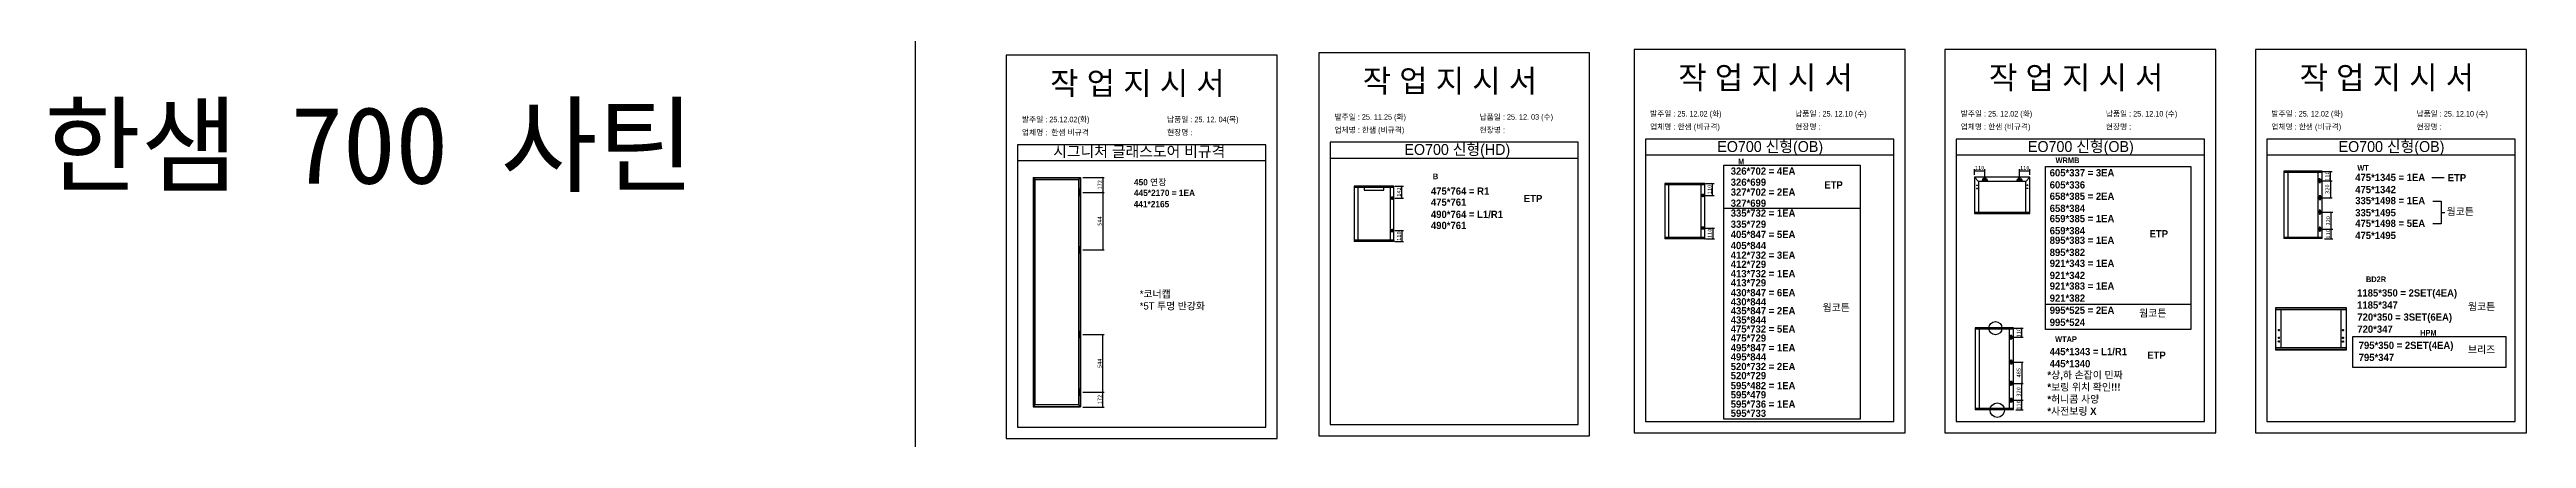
# Model space of a CAD drawing. Header units: millimetres. Extents: x -44117 to 256353, y -2095463 to 65325.
# Drawn here: x 104930 to 120293, y -520513 to -518101 of the extents above; entities that cross this region are included whole.
import ezdxf

# ---------------------------------------------------------------- set-up
doc = ezdxf.new("R2010")
doc.units = ezdxf.units.MM
doc.header["$LTSCALE"] = 10
doc.layers.add('Layer1', color=7, linetype='Continuous', lineweight=70)
doc.styles.add('MtX_Gulim', font='')
doc.styles.get('MtX_Gulim').set_extended_font_data('Gulim', bold=True)
doc.dimstyles.new('ISO-25', dxfattribs={"dimtxt": 2.5, "dimasz": 2.5, "dimexe": 1, "dimexo": 1, "dimtad": 1, "dimtxsty": 'Standard', "dimblk": 'ARCHTICK', "dimcen": 2.5, "dimadec": 0, "dimazin": 0, "dimtfac": 1, "dimtmove": 0, "dimatfit": 3, "dimfxl": 0, "dimarcsym": 0})

msp = doc.modelspace()

# ---------------------------------------------------------------- texts
at = {"linetype": 'Continuous', "style": 'MtX_Gulim'}
for s, height, p in [('M', 35.04934, (115402.91101, -518813.96669)), ('WRMB', 35.049344, (117372.14595, -518805.6845)), ('WT', 35.049344, (119244.11403, -518853.25462)), ('450 연장', 39.271262, (111656.05134, -518943.77472)), ('445*2170 = 1EA', 39.2712622, (111656.05134, -519009.63666)), ('B', 35.04934, (113510.02518, -518905.41541)), ('BD2R', 35.049344, (119297.4633, -519543.51286)), ('WTAP', 35.049344, (117369.40142, -519914.84989)), ('HPM', 35.049344, (119633.48205, -519875.05137))]:
    msp.add_text(s, height=height, dxfattribs=at).set_placement(p)
at = {"color": 242, "linetype": 'Continuous', "true_color": 0xcd2027, "style": 'MtX_Gulim'}
msp.add_text('441*2165', height=39.271262, dxfattribs=at).set_placement((111654.58942, -519079.23642))
at = {"attachment_point": 1}
for s, width, gutter_width, heights, insert, char_height in [('{\\fGulim|b0|i0|c129|p50;작 업 지 시 서}', 3307.3198183, 12.5, [-155.84554], (113074.64074, -518225.38003), 140), ('{\\fGulim|b0|i0|c129|p50;작 업 지 시 서}', 3307.3198183, 12.5, [-155.84554], (115032.09737, -518205.58991), 140), ('{\\fGulim|b0|i0|c129|p50;작 업 지 시 서}', 3307.3198183, 12.5, [-155.84554], (116958.96333, -518205.58991), 140), ('{\\fGulim|b0|i0|c129|p50;작 업 지 시 서}', 3307.3198183, 12.5, [-155.84554], (118885.82929, -518205.58991), 140), ('{\\fGulim|b0|i0|c129|p50;작 업 지 시 서}', 3307.3198183, 12.5, [-155.84554], (111136.22775, -518240.85304), 140), ('{\\f굴림|b0|i0|c129|p50;한샘} 700 {\\f굴림|b0|i0|c129|p50;사틴}', 5072.1082947, 2395.6482, [-533.35869], (104895.62473, -518453.78893), 479.1296392), ('\\pt11;{\\fGulim|b0|i0|c129|p50;발주일 : 25.12.02(화)}', 3307.3198183, 12.5, [34.50412], (110961.01839, -518517.57346), 34.3), ('{\\fGulim|b0|i0|c129|p50;납품일 : 25. 12. 04(목)}', 3307.3198183, 12.5, [57.68947], (111860.99637, -518517.57346), 34.3), ('\\pt11;{\\fGulim|b0|i0|c129|p50;발주일 : 25. 11.25 (화)}', 3307.3198183, 12.5, [34.50412], (112899.43139, -518502.10045), 34.3), ('{\\fGulim|b0|i0|c129|p50;납품일 : 25. 12. 03 (수)}', 3307.3198183, 12.5, [35.09023], (113799.40937, -518502.10045), 34.3), ('\\pt11;{\\fGulim|b0|i0|c129|p50;발주일 : 25. 12.02 (화)}', 3307.3198183, 12.5, [34.50412], (114856.88801, -518482.31033), 34.3), ('{\\fGulim|b0|i0|c129|p50;납품일 : 25. 12.10 (수)}', 3307.3198183, 12.5, [35.09023], (115756.866, -518482.31033), 34.3), ('\\pt11;{\\fGulim|b0|i0|c129|p50;발주일 : 25. 12.02 (화)}', 3307.3198183, 12.5, [34.50412], (116783.75397, -518482.31033), 34.3), ('{\\fGulim|b0|i0|c129|p50;납품일 : 25. 12.10 (수)}', 3307.3198183, 12.5, [35.09023], (117683.73196, -518482.31033), 34.3), ('\\pt11;{\\fGulim|b0|i0|c129|p50;발주일 : 25. 12.02 (화)}', 3307.3198183, 12.5, [34.50412], (118710.61994, -518482.31033), 34.3), ('{\\fGulim|b0|i0|c129|p50;납품일 : 25. 12.10 (수)}', 3307.3198183, 12.5, [35.09023], (119610.59792, -518482.31033), 34.3), ('{\\fGulim|b0|i0|c129|p50;업체명 :  한샘 비규격}', 3307.3198183, 12.5, [36.11279], (110961.01839, -518598.22964), 34.3), ('{\\fGulim|b0|i0|c129|p50;현장명 : }', 3307.3198183, 12.5, [-38.2735], (111860.99637, -518598.22964), 34.3), ('{\\fGulim|b0|i0|c129|p50;업체명 : 한샘 (비규격)}', 3307.3198183, 12.5, [36.11279], (112899.43139, -518582.75663), 34.3), ('{\\fGulim|b0|i0|c129|p50;현장명 : }', 3307.3198183, 12.5, [-38.2735], (113799.40937, -518582.75663), 34.3), ('{\\fGulim|b0|i0|c129|p50;업체명 : 한샘 (비규격)}', 3307.3198183, 12.5, [36.11279], (114856.88801, -518562.96651), 34.3), ('{\\fGulim|b0|i0|c129|p50;EO700 신형(OB)}', 1597.0710432, 6.03612, [-85.06834], (115274.16827, -518669.02535), 67.6045736), ('{\\fGulim|b0|i0|c129|p50;현장명 : }', 3307.3198183, 12.5, [-38.2735], (115756.866, -518562.96651), 34.3), ('{\\fGulim|b0|i0|c129|p50;업체명 : 한샘 (비규격)}', 3307.3198183, 12.5, [36.11279], (116783.75397, -518562.96651), 34.3), ('{\\fGulim|b0|i0|c129|p50;EO700 신형(OB)}', 1597.0710432, 6.03612, [-85.06834], (117201.03423, -518669.02535), 67.6045736), ('{\\fGulim|b0|i0|c129|p50;현장명 : }', 3307.3198183, 12.5, [-38.2735], (117683.73196, -518562.96651), 34.3), ('{\\fGulim|b0|i0|c129|p50;업체명 : 한샘 (비규격)}', 3307.3198183, 12.5, [36.11279], (118710.61994, -518562.96651), 34.3), ('{\\fGulim|b0|i0|c129|p50;EO700 신형(OB)}', 1597.0710432, 6.03612, [-85.06834], (119127.90019, -518669.02535), 67.6045736), ('{\\fGulim|b0|i0|c129|p50;현장명 : }', 3307.3198183, 12.5, [-38.2735], (119610.59792, -518562.96651), 34.3), ('{\\fGulim|b0|i0|c129|p50;시그니처 글래스도어 비규격}', 1597.0710432, 6.03612, [-75.34624], (111155.14321, -518699.64246), 67.6045736), ('{\\fGulim|b0|i0|c129|p50;EO700 신형(HD)}', 1597.0710432, 6.03612, [-85.06834], (113333.54506, -518687.17714), 67.6045736), ('{\\f굴림|b1|i0|c129|p50;475*764 = R1}', 13607.1496112, 175, [-46.30952], (113498.02275, -518956.50942), 45), ('{\\f굴림|b1|i0|c129|p50;326*702 = 4EA }', 13607.1496112, 175, [-46.36905], (115357.48719, -518832.50736), 45), ('{\\f굴림|b1|i0|c129|p50;\\C1;326*699}', 13607.1496112, 175, [-46.13095], (115357.48719, -518901.31722), 45), ('{\\f굴림|b1|i0|c129|p50;327*702 = 2EA }', 13607.1496112, 175, [-46.30952], (115357.48719, -518962.71463), 45), ('{\\f굴림|b1|i0|c129|p50;ETP}', 13607.1496112, 175, [-46.07143], (115937.81699, -518918.10531), 45), ('{\\f굴림|b1|i0|c129|p50;605*337 = 3EA\\P\\C1;605*336}', 13607.1496112, 175, [-121.19048], (117335.86028, -518842.81783), 45), ('{\\f굴림|b1|i0|c129|p50;475*1345 = 1EA\\P\\C1;475*1342}', 13607.1496112, 175, [-121.36905], (119231.00607, -518871.93946), 45), ('{\\f굴림|b1|i0|c129|p50;ETP}', 13607.1496112, 175, [-46.07143], (119804.67416, -518873.39018), 45), ('{\\f굴림|b1|i0|c129|p50;\\C1;475*761}', 13607.1496112, 175, [-46.25], (113498.02275, -519025.31928), 45), ('{\\f굴림|b1|i0|c129|p50;490*764 = L1/R1}', 13607.1496112, 175, [-54.34524], (113498.02275, -519100.71747), 45), ('{\\f굴림|b1|i0|c129|p50;ETP}', 13607.1496112, 175, [-46.07143], (114074.03295, -519002.33401), 45), ('{\\f굴림|b1|i0|c129|p50;\\C1;327*699}', 13607.1496112, 175, [-46.19048], (115357.48719, -519031.52449), 45), ('{\\f굴림|b1|i0|c129|p50;335*732 = 1EA }', 13607.1496112, 175, [-46.36905], (115357.48719, -519092.9219), 45), ('{\\f굴림|b1|i0|c129|p50;658*385 = 2EA\\P\\C1;658*384}', 13607.1496112, 175, [-121.25], (117335.86028, -518988.42596), 45), ('{\\f굴림|b1|i0|c129|p50;659*385 = 1EA\\P\\C1;659*384}', 13607.1496112, 175, [-121.30952], (117335.86028, -519127.0337), 45), ('{\\f굴림|b1|i0|c129|p50;335*1498 = 1EA\\P\\C1;335*1495}', 13607.1496112, 175, [-121.36905], (119231.00607, -519015.30746), 45), ('{\\f굴림|b1|i0|c129|p50;웜코튼}', 13607.1496112, 175, [-48.57143], (119798.08086, -519082.97783), 45), ('{\\f굴림|b1|i0|c129|p50;\\C1;490*761}', 13607.1496112, 175, [-46.25], (113498.02275, -519169.52733), 45), ('{\\f굴림|b1|i0|c129|p50;405*847 = 5EA }', 13607.1496112, 175, [-46.36905], (115357.48719, -519225.05427), 45), ('{\\f굴림|b1|i0|c129|p50;\\C1;335*729}', 13607.1496112, 175, [-46.19048], (115357.48719, -519161.73176), 45), ('{\\f굴림|b1|i0|c129|p50;895*383 = 1EA\\P\\C1;895*382}', 13607.1496112, 175, [-121.25], (117335.86028, -519261.4412), 45), ('{\\f굴림|b1|i0|c129|p50;ETP}', 13607.1496112, 175, [-46.07143], (117955.22692, -519221.05759), 45), ('{\\f굴림|b1|i0|c129|p50;475*1498 = 5EA\\P\\C1;475*1495}', 13607.1496112, 175, [-121.36905], (119231.00607, -519156.43534), 45), ('{\\f굴림|b1|i0|c129|p50;\\C1;405*844}', 13607.1496112, 175, [-46.19048], (115357.48719, -519293.86413), 45), ('{\\f굴림|b1|i0|c129|p50;412*732 = 3EA }', 13607.1496112, 175, [-46.36905], (115357.48719, -519353.68645), 45), ('{\\f굴림|b1|i0|c129|p50;\\C1;412*729}', 13607.1496112, 175, [-46.25], (115357.48719, -519410.24563), 45), ('{\\f굴림|b1|i0|c129|p50;921*343 = 1EA\\P\\C1;921*342}', 13607.1496112, 175, [-121.36905], (117335.86028, -519404.24917), 45), ('{\\fGulim|b0|i0|c129|p50;*코너캡\\P*5T 투명 반강화}', 1055.7982644, 3.99038, [-126.38025], (111692.04297, -519594.18164), 44.6923083), ('{\\f굴림|b1|i0|c129|p50;413*732 = 1EA }', 13607.1496112, 175, [-46.36905], (115357.48719, -519468.31785), 45), ('{\\f굴림|b1|i0|c129|p50;\\C1;413*729}', 13607.1496112, 175, [-46.25], (115357.48719, -519524.87703), 45), ('{\\f굴림|b1|i0|c129|p50;430*847 = 6EA }', 13607.1496112, 175, [-46.36905], (115357.48719, -519586.44945), 45), ('{\\f굴림|b1|i0|c129|p50;921*383 = 1EA\\P\\C1;921*382}', 13607.1496112, 175, [-121.36905], (117335.86028, -519545.13204), 45), ('{\\f굴림|b1|i0|c129|p50;1185*350 = 2SET(4EA)\\P\\C1;1185*347}', 13607.1496112, 175, [-126.36905], (119242.65472, -519587.88342), 45), ('{\\f굴림|b1|i0|c129|p50;\\C1;430*844}', 13607.1496112, 175, [-46.19048], (115357.48719, -519643.00862), 45), ('{\\f굴림|b1|i0|c129|p50;435*847 = 2EA }', 13607.1496112, 175, [-46.36905], (115357.48719, -519698.4557), 45), ('{\\f굴림|b1|i0|c129|p50;웜코튼}', 13607.1496112, 175, [-48.57143], (115927.06439, -519677.95573), 45), ('{\\f굴림|b1|i0|c129|p50;995*525 = 2EA\\P\\C1;995*524}', 13607.1496112, 175, [-121.25], (117335.86028, -519695.22042), 45), ('{\\f굴림|b1|i0|c129|p50;웜코튼}', 13607.1496112, 175, [-48.57143], (117890.65918, -519713.0354), 45), ('{\\f굴림|b1|i0|c129|p50;720*350 = 3SET(6EA)\\P\\C1;720*347}', 13607.1496112, 175, [-126.36905], (119244.0548, -519737.69179), 45), ('{\\f굴림|b1|i0|c129|p50;웜코튼}', 13607.1496112, 175, [-48.57143], (119930.24824, -519672.13072), 45), ('{\\f굴림|b1|i0|c129|p50;\\C1;435*844}', 13607.1496112, 175, [-46.19048], (115357.48719, -519755.01487), 45), ('{\\f굴림|b1|i0|c129|p50;475*732 = 5EA }', 13607.1496112, 175, [-46.36905], (115357.48719, -519811.337), 45), ('{\\f굴림|b1|i0|c129|p50;\\C1;475*729}', 13607.1496112, 175, [-46.25], (115357.48719, -519867.89618), 45), ('{\\f굴림|b1|i0|c129|p50;495*847 = 1EA }', 13607.1496112, 175, [-46.36905], (115357.48719, -519927.7185), 45), ('{\\f굴림|b1|i0|c129|p50;\\C1;495*844}', 13607.1496112, 175, [-46.19048], (115357.48719, -519984.27767), 45), ('{\\f굴림|b1|i0|c129|p50;520*732 = 2EA }', 13607.1496112, 175, [-46.30952], (115357.48719, -520044.09999), 45), ('{\\f굴림|b1|i0|c129|p50;445*1343 = L1/R1\\P\\C1;445*1340}', 13607.1496112, 175, [-125.41667], (117335.86028, -519951.43472), 45), ('{\\f굴림|b1|i0|c129|p50;ETP}', 13607.1496112, 175, [-46.07143], (117940.89012, -519973.7396), 45), ('{\\f굴림|b1|i0|c129|p50;795*350 = 2SET(4EA)\\P\\C1;795*347}', 13607.1496112, 175, [-126.36905], (119252.45527, -519912.70156), 45), ('{\\f굴림|b1|i0|c129|p50;브리즈}', 13607.1496112, 175, [-50], (119930.24824, -519938.7056), 45), ('{\\f굴림|b1|i0|c129|p50;\\C1;520*729}', 13607.1496112, 175, [-46.19048], (115357.48719, -520100.65917), 45), ('{\\f굴림|b1|i0|c129|p50;595*482 = 1EA }', 13607.1496112, 175, [-46.36905], (115357.48719, -520162.82662), 45), ('{\\f굴림|b1|i0|c129|p50;*상,하 손잡이 민짜 \\P*보링 위치 확인!!! \\P*허니콤 사양\\P*사전보링 X}', 13607.1496112, 175, [-281.19048], (117321.63194, -520096.46342), 45), ('{\\f굴림|b1|i0|c129|p50;\\C1;595*479}', 13607.1496112, 175, [-46.25], (115357.48719, -520219.3858), 45), ('{\\f굴림|b1|i0|c129|p50;595*736 = 1EA }', 13607.1496112, 175, [-46.36905], (115357.48719, -520277.40169), 45), ('{\\f굴림|b1|i0|c129|p50;\\C1;595*733}', 13607.1496112, 175, [-46.19048], (115357.48719, -520333.96087), 45)]:
    msp.add_mtext_dynamic_manual_height_columns(s, width=width, gutter_width=gutter_width, heights=heights, dxfattribs=dict(at, insert=insert, char_height=char_height))

# ---------------------------------------------------------------- blocks, each defined once
blk = doc.blocks.new('_ArchTick')
at = {"color": 0, "linetype": 'ByBlock', "const_width": 0.15}
blk.add_lwpolyline([(-0.5, -0.5), (0.5, 0.5)], dxfattribs=at)
blk = doc.blocks.new('*D4121')
at = {"color": 0, "lineweight": -2}
for p, q in [((111339, -518987), (111472, -518987)), ((111462, -518987), (111462, -519344)), ((111339, -519344), (111472, -519344))]:
    blk.add_line(p, q, dxfattribs=at)
at = {"layer": 'Defpoints', "color": 0}
for p in [(111324, -518987), (111324, -519344), (111462, -519344)]:
    blk.add_point(p, dxfattribs=at)
at = {"color": 0, "lineweight": -2, "xscale": 10, "yscale": 10, "zscale": 10}
for p, rotation in [((111462, -518987), 90), ((111462, -519344), 270)]:
    blk.add_blockref('_ArchTick', p, dxfattribs=dict(at, rotation=rotation))
at = {"color": 0, "insert": (111443, -519165), "char_height": 25, "attachment_point": 5, "rotation": 90}
blk.add_mtext('544', dxfattribs=at)
blk = doc.blocks.new('*D4122')
at = {"color": 0, "lineweight": -2}
for p, q in [((111339, -518894), (111472, -518894)), ((111462, -518894), (111462, -518987)), ((111339, -518987), (111472, -518987))]:
    blk.add_line(p, q, dxfattribs=at)
at = {"layer": 'Defpoints', "color": 0}
for p in [(111324, -518894), (111324, -518987), (111462, -518987)]:
    blk.add_point(p, dxfattribs=at)
at = {"color": 0, "lineweight": -2, "xscale": 10, "yscale": 10, "zscale": 10}
for p, rotation in [((111462, -518894), 90), ((111462, -518987), 270)]:
    blk.add_blockref('_ArchTick', p, dxfattribs=dict(at, rotation=rotation))
at = {"color": 0, "insert": (111443, -518940), "char_height": 25, "attachment_point": 5, "rotation": 90}
blk.add_mtext('172', dxfattribs=at)
blk = doc.blocks.new('*D4123')
at = {"color": 0, "lineweight": -2}
for p, q in [((111339, -519868), (111472, -519868)), ((111462, -520225), (111462, -519868)), ((111339, -520225), (111472, -520225))]:
    blk.add_line(p, q, dxfattribs=at)
at = {"layer": 'Defpoints', "color": 0}
for p in [(111324, -519868), (111462, -519868), (111324, -520225)]:
    blk.add_point(p, dxfattribs=at)
at = {"color": 0, "lineweight": -2, "xscale": 10, "yscale": 10, "zscale": 10}
for p, rotation in [((111462, -519868), 90), ((111462, -520225), 270)]:
    blk.add_blockref('_ArchTick', p, dxfattribs=dict(at, rotation=rotation))
at = {"color": 0, "insert": (111443, -520047), "char_height": 25, "attachment_point": 5, "rotation": 90}
blk.add_mtext('544', dxfattribs=at)
blk = doc.blocks.new('*D4124')
at = {"color": 0, "lineweight": -2}
for p, q in [((111339, -520225), (111472, -520225)), ((111339, -520318), (111472, -520318)), ((111462, -520318), (111462, -520225))]:
    blk.add_line(p, q, dxfattribs=at)
at = {"layer": 'Defpoints', "color": 0}
for p in [(111324, -520225), (111324, -520318), (111462, -520225)]:
    blk.add_point(p, dxfattribs=at)
at = {"color": 0, "lineweight": -2, "xscale": 10, "yscale": 10, "zscale": 10}
for p, rotation in [((111462, -520225), 90), ((111462, -520318), 270)]:
    blk.add_blockref('_ArchTick', p, dxfattribs=dict(at, rotation=rotation))
at = {"color": 0, "insert": (111443, -520271), "char_height": 25, "attachment_point": 5, "rotation": 90}
blk.add_mtext('172', dxfattribs=at)
blk = doc.blocks.new('*D4125')
at = {"color": 0, "lineweight": -2}
for p, q in [((113273, -518949), (113327, -518949)), ((113317, -519022), (113317, -518949)), ((113273, -519022), (113327, -519022))]:
    blk.add_line(p, q, dxfattribs=at)
at = {"layer": 'Defpoints', "color": 0}
for p in [(113258, -518949), (113317, -518949), (113258, -519022)]:
    blk.add_point(p, dxfattribs=at)
at = {"color": 0, "lineweight": -2, "xscale": 10, "yscale": 10, "zscale": 10}
for p, rotation in [((113317, -518949), 90), ((113317, -519022), 270)]:
    blk.add_blockref('_ArchTick', p, dxfattribs=dict(at, rotation=rotation))
at = {"color": 0, "insert": (113299, -518985), "char_height": 25, "attachment_point": 5, "rotation": 90}
blk.add_mtext('142', dxfattribs=at)
blk = doc.blocks.new('*D4126')
at = {"color": 0, "lineweight": -2}
for p, q in [((113273, -519224), (113328, -519224)), ((113318, -519224), (113318, -519291)), ((113273, -519291), (113328, -519291))]:
    blk.add_line(p, q, dxfattribs=at)
at = {"layer": 'Defpoints', "color": 0}
for p in [(113258, -519224), (113258, -519291), (113318, -519291)]:
    blk.add_point(p, dxfattribs=at)
at = {"color": 0, "lineweight": -2, "xscale": 10, "yscale": 10, "zscale": 10}
for p, rotation in [((113318, -519224), 90), ((113318, -519291), 270)]:
    blk.add_blockref('_ArchTick', p, dxfattribs=dict(at, rotation=rotation))
at = {"color": 0, "insert": (113299, -519258), "char_height": 25, "attachment_point": 5, "rotation": 90}
blk.add_mtext('110', dxfattribs=at)
blk = doc.blocks.new('*D4127')
at = {"color": 0, "lineweight": -2}
for p, q in [((115200, -518932), (115255, -518932)), ((115245, -519006), (115245, -518932)), ((115200, -519006), (115255, -519006))]:
    blk.add_line(p, q, dxfattribs=at)
at = {"layer": 'Defpoints', "color": 0}
for p in [(115185, -518932), (115245, -518932), (115185, -519006)]:
    blk.add_point(p, dxfattribs=at)
at = {"color": 0, "lineweight": -2, "xscale": 10, "yscale": 10, "zscale": 10}
for p, rotation in [((115245, -518932), 90), ((115245, -519006), 270)]:
    blk.add_blockref('_ArchTick', p, dxfattribs=dict(at, rotation=rotation))
at = {"color": 0, "insert": (115226, -518969), "char_height": 25, "attachment_point": 5, "rotation": 90}
blk.add_mtext('110', dxfattribs=at)
blk = doc.blocks.new('*D4128')
at = {"color": 0, "lineweight": -2}
for p, q in [((115200, -519208), (115256, -519208)), ((115200, -519275), (115256, -519275)), ((115246, -519208), (115246, -519275))]:
    blk.add_line(p, q, dxfattribs=at)
at = {"layer": 'Defpoints', "color": 0}
for p in [(115185, -519208), (115185, -519275), (115246, -519275)]:
    blk.add_point(p, dxfattribs=at)
at = {"color": 0, "lineweight": -2, "xscale": 10, "yscale": 10, "zscale": 10}
for p, rotation in [((115246, -519208), 90), ((115246, -519275), 270)]:
    blk.add_blockref('_ArchTick', p, dxfattribs=dict(at, rotation=rotation))
at = {"color": 0, "insert": (115227, -519241), "char_height": 25, "attachment_point": 5, "rotation": 90}
blk.add_mtext('110', dxfattribs=at)
blk = doc.blocks.new('*D4129')
at = {"color": 0, "lineweight": -2}
for p, q in [((116869, -518879), (116869, -518844)), ((116869, -518854), (116933, -518854)), ((116933, -518891), (116933, -518844))]:
    blk.add_line(p, q, dxfattribs=at)
at = {"layer": 'Defpoints', "color": 0}
for p in [(116869, -518894), (116933, -518854), (116933, -518906)]:
    blk.add_point(p, dxfattribs=at)
at = {"color": 0, "lineweight": -2, "xscale": 10, "yscale": 10, "zscale": 10, "rotation": 180}
blk.add_blockref('_ArchTick', (116869, -518854), dxfattribs=at)
at = {"color": 0, "lineweight": -2, "xscale": 10, "yscale": 10, "zscale": 10}
blk.add_blockref('_ArchTick', (116933, -518854), dxfattribs=at)
at = {"color": 0, "insert": (116901, -518835), "char_height": 25, "attachment_point": 5}
blk.add_mtext('110', dxfattribs=at)
blk = doc.blocks.new('*D4130')
at = {"color": 0, "lineweight": -2}
for p, q in [((117149, -518891), (117149, -518844)), ((117149, -518854), (117213, -518854)), ((117213, -518879), (117213, -518844))]:
    blk.add_line(p, q, dxfattribs=at)
at = {"layer": 'Defpoints', "color": 0}
for p in [(117149, -518906), (117213, -518854), (117213, -518894)]:
    blk.add_point(p, dxfattribs=at)
at = {"color": 0, "lineweight": -2, "xscale": 10, "yscale": 10, "zscale": 10, "rotation": 180}
blk.add_blockref('_ArchTick', (117149, -518854), dxfattribs=at)
at = {"color": 0, "lineweight": -2, "xscale": 10, "yscale": 10, "zscale": 10}
blk.add_blockref('_ArchTick', (117213, -518854), dxfattribs=at)
at = {"color": 0, "insert": (117181, -518835), "char_height": 25, "attachment_point": 5}
blk.add_mtext('110', dxfattribs=at)
blk = doc.blocks.new('*D4131')
at = {"color": 0, "lineweight": -2}
for p, q in [((117114, -519828), (117172, -519828)), ((117114, -519885), (117172, -519885)), ((117162, -519885), (117162, -519828))]:
    blk.add_line(p, q, dxfattribs=at)
at = {"layer": 'Defpoints', "color": 0}
for p in [(117099, -519828), (117099, -519885), (117162, -519828)]:
    blk.add_point(p, dxfattribs=at)
at = {"color": 0, "lineweight": -2, "xscale": 10, "yscale": 10, "zscale": 10}
for p, rotation in [((117162, -519828), 90), ((117162, -519885), 270)]:
    blk.add_blockref('_ArchTick', p, dxfattribs=dict(at, rotation=rotation))
at = {"color": 0, "insert": (117143, -519857), "char_height": 25, "attachment_point": 5, "rotation": 90}
blk.add_mtext('110', dxfattribs=at)
blk = doc.blocks.new('*D4132')
at = {"color": 0, "lineweight": -2}
for p, q in [((117114, -520276), (117172, -520276)), ((117126, -520335), (117172, -520335)), ((117162, -520335), (117162, -520276))]:
    blk.add_line(p, q, dxfattribs=at)
at = {"layer": 'Defpoints', "color": 0}
for p in [(117099, -520276), (117111, -520335), (117162, -520276)]:
    blk.add_point(p, dxfattribs=at)
at = {"color": 0, "lineweight": -2, "xscale": 10, "yscale": 10, "zscale": 10}
for p, rotation in [((117162, -520276), 90), ((117162, -520335), 270)]:
    blk.add_blockref('_ArchTick', p, dxfattribs=dict(at, rotation=rotation))
at = {"color": 0, "insert": (117143, -520305), "char_height": 25, "attachment_point": 5, "rotation": 90}
blk.add_mtext('110', dxfattribs=at)
blk = doc.blocks.new('*D4133')
at = {"color": 0, "lineweight": -2}
for p, q in [((117114, -520171), (117172, -520171)), ((117162, -520276), (117162, -520171)), ((117114, -520276), (117172, -520276))]:
    blk.add_line(p, q, dxfattribs=at)
at = {"layer": 'Defpoints', "color": 0}
for p in [(117099, -520171), (117162, -520171), (117099, -520276)]:
    blk.add_point(p, dxfattribs=at)
at = {"color": 0, "lineweight": -2, "xscale": 10, "yscale": 10, "zscale": 10}
for p, rotation in [((117162, -520171), 90), ((117162, -520276), 270)]:
    blk.add_blockref('_ArchTick', p, dxfattribs=dict(at, rotation=rotation))
at = {"color": 0, "insert": (117143, -520224), "char_height": 25, "attachment_point": 5, "rotation": 90}
blk.add_mtext('320', dxfattribs=at)
blk = doc.blocks.new('*D4134')
at = {"color": 0, "lineweight": -2}
for p, q in [((117114, -520040), (117172, -520040)), ((117162, -520040), (117162, -520171)), ((117114, -520171), (117172, -520171))]:
    blk.add_line(p, q, dxfattribs=at)
at = {"layer": 'Defpoints', "color": 0}
for p in [(117099, -520040), (117099, -520171), (117162, -520171)]:
    blk.add_point(p, dxfattribs=at)
at = {"color": 0, "lineweight": -2, "xscale": 10, "yscale": 10, "zscale": 10}
for p, rotation in [((117162, -520040), 90), ((117162, -520171), 270)]:
    blk.add_blockref('_ArchTick', p, dxfattribs=dict(at, rotation=rotation))
at = {"color": 0, "insert": (117143, -520105), "char_height": 25, "attachment_point": 5, "rotation": 90}
blk.add_mtext('485', dxfattribs=at)
blk = doc.blocks.new('*D4135')
at = {"color": 0, "lineweight": -2}
for p, q in [((119029, -518857), (119087, -518857)), ((119029, -518915), (119087, -518915)), ((119077, -518915), (119077, -518857))]:
    blk.add_line(p, q, dxfattribs=at)
at = {"layer": 'Defpoints', "color": 0}
for p in [(119014, -518857), (119014, -518915), (119077, -518857)]:
    blk.add_point(p, dxfattribs=at)
at = {"color": 0, "lineweight": -2, "xscale": 10, "yscale": 10, "zscale": 10}
for p, rotation in [((119077, -518857), 90), ((119077, -518915), 270)]:
    blk.add_blockref('_ArchTick', p, dxfattribs=dict(at, rotation=rotation))
at = {"color": 0, "insert": (119058, -518886), "char_height": 25, "attachment_point": 5, "rotation": 90}
blk.add_mtext('110', dxfattribs=at)
blk = doc.blocks.new('*D4136')
at = {"color": 0, "lineweight": -2}
for p, q in [((119029, -519215), (119091, -519215)), ((119041, -519274), (119091, -519274)), ((119081, -519274), (119081, -519215))]:
    blk.add_line(p, q, dxfattribs=at)
at = {"layer": 'Defpoints', "color": 0}
for p in [(119014, -519215), (119026, -519274), (119081, -519215)]:
    blk.add_point(p, dxfattribs=at)
at = {"color": 0, "lineweight": -2, "xscale": 10, "yscale": 10, "zscale": 10}
for p, rotation in [((119081, -519215), 90), ((119081, -519274), 270)]:
    blk.add_blockref('_ArchTick', p, dxfattribs=dict(at, rotation=rotation))
at = {"color": 0, "insert": (119063, -519244), "char_height": 25, "attachment_point": 5, "rotation": 90}
blk.add_mtext('110', dxfattribs=at)
blk = doc.blocks.new('*D4137')
at = {"color": 0, "lineweight": -2}
for p, q in [((119029, -519110), (119091, -519110)), ((119081, -519215), (119081, -519110)), ((119029, -519215), (119091, -519215))]:
    blk.add_line(p, q, dxfattribs=at)
at = {"layer": 'Defpoints', "color": 0}
for p in [(119014, -519110), (119081, -519110), (119014, -519215)]:
    blk.add_point(p, dxfattribs=at)
at = {"color": 0, "lineweight": -2, "xscale": 10, "yscale": 10, "zscale": 10}
for p, rotation in [((119081, -519110), 90), ((119081, -519215), 270)]:
    blk.add_blockref('_ArchTick', p, dxfattribs=dict(at, rotation=rotation))
at = {"color": 0, "insert": (119063, -519163), "char_height": 25, "attachment_point": 5, "rotation": 90}
blk.add_mtext('320', dxfattribs=at)
blk = doc.blocks.new('*D4138')
at = {"color": 0, "lineweight": -2}
for p, q in [((119029, -518915), (119087, -518915)), ((119077, -518915), (119077, -519020)), ((119029, -519020), (119087, -519020))]:
    blk.add_line(p, q, dxfattribs=at)
at = {"layer": 'Defpoints', "color": 0}
for p in [(119014, -518915), (119014, -519020), (119077, -519020)]:
    blk.add_point(p, dxfattribs=at)
at = {"color": 0, "lineweight": -2, "xscale": 10, "yscale": 10, "zscale": 10}
for p, rotation in [((119077, -518915), 90), ((119077, -519020), 270)]:
    blk.add_blockref('_ArchTick', p, dxfattribs=dict(at, rotation=rotation))
at = {"color": 0, "insert": (119058, -518967), "char_height": 25, "attachment_point": 5, "rotation": 90}
blk.add_mtext('320', dxfattribs=at)

# ---------------------------------------------------------------- dimensions: what is measured, and where the dimension line sits
for base, p1, p2, picture, middle in [((116933.23654, -518854.0807), (116868.71649, -518893.6611), (116933.23654, -518906.38753), '*D4129', (116900.97652, -518835.3307)), ((117213.30636, -518854.0807), (117148.78632, -518906.38753), (117213.30636, -518893.6611), '*D4130', (117181.04634, -518835.3307))]:
    dim = msp.add_linear_dim(base=base, p1=p1, p2=p2, text='110', dimstyle='ISO-25', override={"dimscale": 10, "dimasz": 1, "dimexo": 1.5, "dimtxsty": 'Standard'})
    dim.commit()
    dim.dimension.update_dxf_attribs({"geometry": picture, "text_midpoint": middle})
for base, p1, p2, text, override, picture, middle in [((111461.65617, -518986.67802), (111323.51749, -518894.18356), (111323.51749, -518986.67802), '172', {"dimscale": 10, "dimasz": 1, "dimexo": 1.5}, '*D4122', (111442.90617, -518940.43079)), ((113317.26529, -518948.59273), (113257.65151, -519022.20921), (113257.65151, -518948.59273), '142', {"dimscale": 10, "dimasz": 1, "dimexo": 1.5, "dimtxsty": 'Standard'}, '*D4125', (113298.51529, -518985.40097)), ((115244.89969, -518932.2423), (115185.28591, -519005.85878), (115185.28591, -518932.2423), '110', {"dimscale": 10, "dimasz": 1, "dimexo": 1.5, "dimtxsty": 'Standard'}, '*D4127', (115226.14969, -518969.05054)), ((119076.83212, -519019.77115), (119013.90698, -518914.58861), (119013.90698, -519019.77115), '320', {"dimscale": 10, "dimasz": 1, "dimexo": 1.5, "dimtxsty": 'Standard'}, '*D4138', (119058.08212, -518967.17988)), ((111461.65617, -519343.5361), (111323.51749, -518986.67802), (111323.51749, -519343.5361), '544', {"dimscale": 10, "dimasz": 1, "dimexo": 1.5}, '*D4121', (111442.90617, -519165.10706)), ((119081.40358, -519109.98115), (119013.90698, -519215.16367), (119013.90698, -519109.98115), '320', {"dimscale": 10, "dimasz": 1, "dimexo": 1.5, "dimtxsty": 'Standard'}, '*D4137', (119062.65358, -519162.57241)), ((113318.21876, -519290.97155), (113257.65151, -519224.08717), (113257.65151, -519290.97155), '110', {"dimscale": 10, "dimasz": 1, "dimexo": 1.5, "dimtxsty": 'Standard'}, '*D4126', (113299.46876, -519257.52936)), ((115245.85316, -519274.62112), (115185.28591, -519207.73674), (115185.28591, -519274.62112), '110', {"dimscale": 10, "dimasz": 1, "dimexo": 1.5, "dimtxsty": 'Standard'}, '*D4128', (115227.10316, -519241.17893)), ((119081.40358, -519215.16367), (119025.54552, -519273.66837), (119013.90698, -519215.16367), '110', {"dimscale": 10, "dimasz": 1, "dimexo": 1.5, "dimtxsty": 'Standard'}, '*D4136', (119062.65358, -519244.41602)), ((111461.65617, -519868.3274), (111323.51749, -520225.18548), (111323.51749, -519868.3274), '544', {"dimscale": 10, "dimasz": 1, "dimexo": 1.5}, '*D4123', (111442.90617, -520046.75644)), ((117162.04413, -520170.91556), (117099.11898, -520039.81454), (117099.11898, -520170.91556), '485', {"dimscale": 10, "dimasz": 1, "dimexo": 1.5, "dimtxsty": 'Standard'}, '*D4134', (117143.29413, -520105.36505)), ((117162.04413, -520170.91556), (117099.11898, -520276.09808), (117099.11898, -520170.91556), '320', {"dimscale": 10, "dimasz": 1, "dimexo": 1.5, "dimtxsty": 'Standard'}, '*D4133', (117143.29413, -520223.50682)), ((111461.65617, -520225.18548), (111323.51749, -520317.67995), (111323.51749, -520225.18548), '172', {"dimscale": 10, "dimasz": 1, "dimexo": 1.5}, '*D4124', (111442.90617, -520271.43271)), ((117162.04413, -520276.09808), (117110.75753, -520334.60278), (117099.11898, -520276.09808), '110', {"dimscale": 10, "dimasz": 1, "dimexo": 1.5, "dimtxsty": 'Standard'}, '*D4132', (117143.29413, -520305.35043))]:
    dim = msp.add_linear_dim(base=base, p1=p1, p2=p2, angle=90, text=text, dimstyle='ISO-25', override=override)
    dim.commit()
    dim.dimension.update_dxf_attribs({"geometry": picture, "text_midpoint": middle})
for base, p1, p2, picture, middle in [((119076.83212, -518856.75152), (119013.90698, -518914.5886), (119013.90698, -518856.75152), '*D4135', (119076.83212, -518885.67006)), ((117162.04412, -519827.59514), (117099.11898, -519885.43222), (117099.11898, -519827.59514), '*D4131', (117162.04412, -519856.51368))]:
    dim = msp.add_linear_dim(base=base, p1=p1, p2=p2, angle=90, text='110', dimstyle='ISO-25', override={"dimscale": 10, "dimasz": 1, "dimexo": 1.5, "dimtxsty": 'Standard'})
    dim.commit()
    dim.dimension.update_dxf_attribs({"geometry": picture, "text_midpoint": middle, "dimtype": 160})

# ---------------------------------------------------------------- linework, layer by layer
for p, q in [((116369.29076, -518656.59712), (114829.29076, -518656.59712)), ((118296.15672, -518656.59712), (116756.15672, -518656.59712)), ((120223.02269, -518656.59712), (118683.02269, -518656.59712)), ((112473.42114, -518691.86025), (110933.42114, -518691.86025)), ((112473.42114, -518791.86025), (110933.42114, -518791.86025)), ((114411.83414, -518676.38724), (112871.83414, -518676.38724)), ((114411.83414, -518776.38724), (112871.83414, -518776.38724)), ((116369.29076, -518756.59712), (114829.29076, -518756.59712)), ((118296.15672, -518756.59712), (116756.15672, -518756.59712)), ((120223.02269, -518756.59712), (118683.02269, -518756.59712)), ((111030.94634, -518894.18356), (111030.94634, -520317.67995)), ((111030.94634, -518894.18356), (111323.51749, -518894.18356)), ((111030.94634, -518894.18356), (111043.41013, -518906.64735)), ((111030.94634, -518894.18356), (111036.85024, -518894.18356)), ((111036.85024, -518894.18356), (111036.85024, -520317.67995)), ((111311.05369, -518906.64735), (111323.51749, -518894.18356)), ((111323.51749, -518894.18356), (111323.51749, -520317.67995)), ((113021.78886, -518948.83869), (113021.78886, -519290.72558)), ((113268.2895, -518949.28142), (113021.78886, -518949.28142)), ((113268.2895, -518955.97159), (113021.78886, -518955.97159)), ((113268.04354, -518948.59273), (113022.03482, -518948.59273)), ((113043.67945, -518955.47966), (113043.67945, -519283.5927)), ((113246.15294, -519283.5927), (113246.15294, -518955.97159)), ((113267.05969, -518955.97159), (113267.05969, -518948.59273)), ((113268.2895, -519290.72558), (113268.2895, -518948.83869)), ((114949.42326, -518932.48826), (114949.42326, -519274.37515)), ((115195.9239, -518932.931), (114949.42326, -518932.931)), ((115195.9239, -518939.62116), (114949.42326, -518939.62116)), ((115195.67794, -518932.2423), (114949.66922, -518932.2423)), ((114971.31386, -518939.12923), (114971.31386, -519267.24227)), ((115173.78734, -519267.24227), (115173.78734, -518939.62116)), ((115194.69409, -518939.62116), (115194.69409, -518932.2423)), ((115195.9239, -519274.37515), (115195.9239, -518932.48826)), ((116868.42053, -518893.6611), (116868.42053, -519118.00143)), ((116894.76128, -518920.00185), (116868.50721, -518893.45182)), ((117213.30636, -518893.36514), (116868.71649, -518893.36514)), ((116881.73889, -518943.087), (116887.65816, -518943.087)), ((116881.73889, -518962.02867), (116887.65816, -518962.02867)), ((116884.69852, -518940.12737), (116884.69852, -518946.04664)), ((116884.69852, -518959.06903), (116884.69852, -518964.9883)), ((116894.76128, -518920.00185), (116894.76128, -519110.01041)), ((117187.26157, -518920.00185), (116894.76128, -518920.00185)), ((116949.37996, -518906.38753), (116917.09313, -518906.38753)), ((116922.28589, -518912.3068), (116917.55047, -518912.3068)), ((116919.91818, -518909.93909), (116919.91818, -518914.67451)), ((116933.23654, -518922.53095), (116933.23654, -518890.24411)), ((116948.9226, -518912.3068), (116944.18719, -518912.3068)), ((116946.5549, -518909.93909), (116946.5549, -518914.67451)), ((117132.6429, -518906.38753), (117164.92974, -518906.38753)), ((117137.83568, -518912.3068), (117133.10026, -518912.3068)), ((117135.46797, -518909.93909), (117135.46797, -518914.67451)), ((117148.78633, -518922.53095), (117148.78633, -518890.24411)), ((117164.47239, -518912.3068), (117159.73698, -518912.3068)), ((117162.10468, -518909.93909), (117162.10468, -518914.67451)), ((117187.26157, -518920.00185), (117213.51564, -518893.45182)), ((117187.26157, -519109.41849), (117187.26157, -518920.00185)), ((117200.28397, -518943.087), (117194.3647, -518943.087)), ((117200.28397, -518962.02867), (117194.3647, -518962.02867)), ((117197.32434, -518940.12737), (117197.32434, -518946.04664)), ((117197.32434, -518959.06903), (117197.32434, -518964.9883)), ((117213.60233, -519118.00143), (117213.60233, -518893.6611)), ((118788.62995, -518856.27221), (118788.62995, -519273.48007)), ((119025.62352, -518856.75152), (118788.62995, -518856.75152)), ((119025.62352, -518863.99447), (118788.62995, -518863.99447)), ((119025.35723, -518856.00593), (118788.89623, -518856.00593)), ((118789.96137, -518856.00593), (118789.96137, -518863.99447)), ((118812.32931, -518863.4619), (118812.32931, -519265.75782)), ((118999.38239, -518914.5886), (119028.43157, -518914.5886)), ((119001.65788, -519265.75782), (119001.65788, -518863.99447)), ((119011.24413, -518902.60578), (119006.98357, -518902.60578)), ((119011.24413, -518926.57142), (119006.98357, -518926.57142)), ((119009.11385, -518900.4755), (119009.11385, -518904.73606)), ((119009.11385, -518924.44115), (119009.11385, -518928.7017)), ((119013.90698, -518929.1132), (119013.90698, -518900.06402)), ((119024.29209, -518863.99447), (119024.29209, -518856.00593)), ((119025.62352, -519273.48007), (119025.62352, -518856.27221)), ((119783.20553, -518897.65636), (119706.20124, -518897.65636)), ((115313.64984, -519085.09153), (116160.3191, -519085.09153)), ((116868.42053, -519109.41849), (117213.60233, -519109.41849)), ((116868.42053, -519117.46869), (117213.30636, -519117.46869)), ((116868.71649, -519118.29739), (117213.30636, -519118.29739)), ((116869.90034, -519109.41849), (116869.90034, -519118.29739)), ((117212.12251, -519118.29739), (117212.12251, -519109.41849)), ((118999.38239, -519019.77115), (119028.43157, -519019.77115)), ((118999.38239, -519109.98115), (119028.43157, -519109.98115)), ((119011.24413, -519007.78832), (119006.98357, -519007.78832)), ((119011.24413, -519031.75396), (119006.98357, -519031.75396)), ((119011.24413, -519097.99832), (119006.98357, -519097.99832)), ((119011.24413, -519121.96396), (119006.98357, -519121.96396)), ((119009.11385, -519005.65804), (119009.11385, -519009.9186)), ((119009.11385, -519029.62368), (119009.11385, -519033.88424)), ((119009.11385, -519095.86804), (119009.11385, -519100.1286)), ((119009.11385, -519119.83368), (119009.11385, -519124.09424)), ((119013.90698, -519005.24656), (119013.90698, -519034.29574)), ((119013.90698, -519095.45655), (119013.90698, -519124.50573)), ((119713.20163, -519040.88435), (119763.60444, -519040.88435)), ((119763.60444, -519040.88435), (119763.60444, -519182.29225)), ((119763.60444, -519111.5883), (119787.03114, -519111.5883)), ((115195.9239, -519267.24227), (114949.42326, -519267.24227)), ((115195.9239, -519273.93243), (114949.42326, -519273.93243)), ((115195.67794, -519274.62112), (114949.66922, -519274.62112)), ((114950.65307, -519274.62112), (114950.65307, -519267.24227)), ((115194.69409, -519267.24227), (115194.69409, -519274.62112)), ((119025.62352, -519265.75782), (118788.62995, -519265.75782)), ((119025.62352, -519273.00077), (118788.62995, -519273.00077)), ((119025.35723, -519273.74637), (118788.89623, -519273.74637)), ((118789.96137, -519273.74637), (118789.96137, -519265.75782)), ((118999.38239, -519215.16368), (119028.43157, -519215.16368)), ((119011.24413, -519203.18084), (119006.98357, -519203.18084)), ((119011.24413, -519227.14648), (119006.98357, -519227.14648)), ((119009.11385, -519201.05056), (119009.11385, -519205.31112)), ((119009.11385, -519225.01621), (119009.11385, -519229.27676)), ((119013.90698, -519200.63908), (119013.90698, -519229.68826)), ((119024.29209, -519265.75782), (119024.29209, -519273.74637)), ((119763.60444, -519182.29225), (119711.80155, -519182.29225)), ((113268.2895, -519283.5927), (113021.78886, -519283.5927)), ((113268.2895, -519290.28286), (113021.78886, -519290.28286)), ((113268.04354, -519290.97155), (113022.03482, -519290.97155)), ((113023.01866, -519290.97155), (113023.01866, -519283.5927)), ((113267.05969, -519283.5927), (113267.05969, -519290.97155)), ((117310.4668, -519679.83786), (118210.99707, -519679.83786)), ((118735.51507, -519703.74784), (118735.51507, -519962.18991)), ((119176.12547, -519704.41431), (118735.51507, -519704.41431)), ((119176.12547, -519714.48541), (118735.51507, -519714.48541)), ((119175.75521, -519703.37758), (118735.88533, -519703.37758)), ((118737.36637, -519703.37758), (118737.36637, -519714.48541)), ((118768.83855, -519714.48541), (118768.83855, -519951.45235)), ((119142.802, -519951.45235), (119142.802, -519714.48541)), ((119174.27417, -519703.37758), (119174.27417, -519714.48541)), ((119176.12547, -519962.18991), (119176.12547, -519703.74784)), ((116873.84195, -519827.11583), (116873.84195, -520334.41448)), ((117110.83552, -519827.59514), (116873.84195, -519827.59514)), ((117110.83552, -519834.83809), (116873.84195, -519834.83809)), ((117110.56924, -519826.84954), (116874.10824, -519826.84954)), ((116875.17338, -519826.84954), (116875.17338, -519834.83809)), ((116897.54131, -519834.30552), (116897.54131, -520326.69223)), ((117084.59439, -519885.43222), (117113.64357, -519885.43222)), ((117086.86988, -520326.69223), (117086.86988, -519834.83809)), ((117096.45614, -519873.4494), (117092.19558, -519873.4494)), ((117096.45614, -519897.41504), (117092.19558, -519897.41504)), ((117094.32586, -519871.31912), (117094.32586, -519875.57968)), ((117094.32586, -519895.28476), (117094.32586, -519899.54532)), ((117099.11898, -519899.95682), (117099.11898, -519870.90764)), ((117109.5041, -519834.83809), (117109.5041, -519826.84954)), ((117110.83552, -520334.41448), (117110.83552, -519827.11583)), ((118762.72924, -519841.11461), (118750.51063, -519841.11461)), ((118762.72924, -519888.508), (118750.51063, -519888.508)), ((118756.61994, -519835.00531), (118756.61994, -519847.22392)), ((118756.61994, -519882.3987), (118756.61994, -519894.6173)), ((119148.9113, -519841.11461), (119161.12991, -519841.11461)), ((119148.9113, -519888.508), (119161.12991, -519888.508)), ((119155.0206, -519835.00531), (119155.0206, -519847.22392)), ((119155.0206, -519882.3987), (119155.0206, -519894.6173)), ((117084.59439, -520039.81454), (117113.64357, -520039.81454)), ((117096.45614, -520027.83171), (117092.19558, -520027.83171)), ((117094.32586, -520025.70143), (117094.32586, -520029.96199)), ((117094.32586, -520049.66707), (117094.32586, -520053.92763)), ((117099.11898, -520025.28995), (117099.11898, -520054.33913)), ((119176.12547, -519951.45235), (118735.51507, -519951.45235)), ((119176.12547, -519961.52344), (118735.51507, -519961.52344)), ((118735.88533, -519962.56017), (119175.75521, -519962.56017)), ((118737.36637, -519951.45235), (118737.36637, -519962.56017)), ((118762.72924, -519912.2047), (118750.51063, -519912.2047)), ((118756.61994, -519906.09539), (118756.61994, -519918.314)), ((119148.9113, -519912.2047), (119161.12991, -519912.2047)), ((119155.0206, -519906.09539), (119155.0206, -519918.314)), ((119174.27417, -519962.56017), (119174.27417, -519951.45235)), ((117084.59439, -520170.91556), (117113.64357, -520170.91556)), ((117096.45614, -520051.79735), (117092.19558, -520051.79735)), ((117096.45614, -520158.93273), (117092.19558, -520158.93273)), ((117096.45614, -520182.89837), (117092.19558, -520182.89837)), ((117094.32586, -520156.80245), (117094.32586, -520161.06301)), ((117094.32586, -520180.76809), (117094.32586, -520185.02865)), ((117099.11898, -520156.39097), (117099.11898, -520185.44014)), ((111043.41013, -520305.21615), (111030.94634, -520317.67995)), ((111030.94634, -520317.67995), (111323.51749, -520317.67995)), ((111311.05369, -520305.21615), (111323.51749, -520317.67995)), ((117110.83552, -520326.69223), (116873.84195, -520326.69223)), ((117110.83552, -520333.93518), (116873.84195, -520333.93518)), ((117110.56924, -520334.68078), (116874.10824, -520334.68078)), ((116875.17338, -520334.68078), (116875.17338, -520326.69223)), ((117084.59439, -520276.09809), (117113.64357, -520276.09809)), ((117096.45614, -520264.11525), (117092.19558, -520264.11525)), ((117096.45614, -520288.08089), (117092.19558, -520288.08089)), ((117094.32586, -520261.98497), (117094.32586, -520266.24553)), ((117094.32586, -520285.95062), (117094.32586, -520290.21117)), ((117099.11898, -520261.57349), (117099.11898, -520290.62267)), ((117109.5041, -520326.69223), (117109.5041, -520334.68078))]:
    msp.add_line(p, q)
at = {"linetype": 'Continuous'}
for p, q in [((111043.41013, -520305.21615), (111043.41013, -518906.64735)), ((111043.41013, -518906.64735), (111311.05369, -518906.64735)), ((111311.05369, -518906.64735), (111311.05369, -520305.21615)), ((111311.05369, -520305.21615), (111043.41013, -520305.21615))]:
    msp.add_line(p, q, dxfattribs=at)
at = {"color": 1}
for p in [(110300.49669, 21924.9366), (110300.49669, 14161.07811), (110300.49669, 18584.38997), (110300.49669, 10820.53148), (110300.49669, 18627.87121), (110300.49669, 10864.01272), (110300.49669, 15287.32457), (110300.49669, 7523.46608), (110300.49669, 3746.75115), (110300.49669, 21924.9366), (110300.49669, 14161.07811), (110300.49669, 18584.38997), (110300.49669, 10820.53148), (110300.49669, 18627.87121), (110300.49669, 10864.01272), (110300.49669, 15287.32457), (110300.49669, 7523.46608), (110300.49669, 3746.75115), (110300.49669, 21924.9366), (110300.49669, 14161.07811), (110300.49669, 18584.38997), (110300.49669, 10820.53148), (110300.49669, 18627.87121), (110300.49669, 10864.01272), (110300.49669, 15287.32457), (110300.49669, 7523.46608), (110300.49669, 3746.75115), (110300.49669, 21924.9366), (110300.49669, 14161.07811), (110300.49669, 18584.38997), (110300.49669, 10820.53148), (110300.49669, 18627.87121), (110300.49669, 10864.01272), (110300.49669, 15287.32457), (110300.49669, 7523.46608), (110300.49669, 3746.75115), (110300.49669, 21924.9366), (110300.49669, 14161.07811), (110300.49669, 18584.38997), (110300.49669, 10820.53148), (110300.49669, 18627.87121), (110300.49669, 10864.01272), (110300.49669, 15287.32457), (110300.49669, 7523.46608), (110300.49669, 3746.75115), (110300.49669, 21924.9366), (110300.49669, 14161.07811), (110300.49669, 18584.38997), (110300.49669, 10820.53148), (110300.49669, 18627.87121), (110300.49669, 10864.01272), (110300.49669, 15287.32457), (110300.49669, 7523.46608), (110300.49669, 3746.75115), (110300.49669, 21924.9366), (110300.49669, 14161.07811), (110300.49669, 18584.38997), (110300.49669, 10820.53148), (110300.49669, 18627.87121), (110300.49669, 10864.01272), (110300.49669, 15287.32457), (110300.49669, 7523.46608), (110300.49669, 3746.75115), (110300.49669, 21924.9366), (110300.49669, 14161.07811), (110300.49669, 18584.38997), (110300.49669, 10820.53148), (110300.49669, 18627.87121), (110300.49669, 10864.01272), (110300.49669, 15287.32457), (110300.49669, 7523.46608), (110300.49669, 3746.75115), (110300.49669, 21924.9366), (110300.49669, 14161.07811), (110300.49669, 18584.38997), (110300.49669, 10820.53148), (110300.49669, 18627.87121), (110300.49669, 10864.01272), (110300.49669, 15287.32457), (110300.49669, 7523.46608), (110300.49669, 3746.75115), (110300.49669, 21924.9366), (110300.49669, 14161.07811), (110300.49669, 18584.38997), (110300.49669, 10820.53148), (110300.49669, 18627.87121), (110300.49669, 10864.01272), (110300.49669, 15287.32457), (110300.49669, 7523.46608), (110300.49669, 3746.75115), (110300.49669, 12702.87182), (110300.49669, 4939.01333), (110300.49669, 9362.32519), (110300.49669, 1598.4667), (110300.49669, 9405.80642), (110300.49669, 1641.94794), (110300.49669, 6065.25979), (110300.49669, -1698.5987), (110300.49669, -5475.31363), (110300.49669, 12702.87182), (110300.49669, 4939.01333), (110300.49669, 9362.32519), (110300.49669, 1598.4667), (110300.49669, 9405.80642), (110300.49669, 1641.94794), (110300.49669, 6065.25979), (110300.49669, -1698.5987), (110300.49669, -5475.31363), (110300.49669, 12702.87182), (110300.49669, 4939.01333), (110300.49669, 9362.32519), (110300.49669, 1598.4667), (110300.49669, 9405.80642), (110300.49669, 1641.94794), (110300.49669, 6065.25979), (110300.49669, -1698.5987), (110300.49669, -5475.31363), (110300.49669, 12702.87182), (110300.49669, 4939.01333), (110300.49669, 9362.32519), (110300.49669, 1598.4667), (110300.49669, 9405.80642), (110300.49669, 1641.94794), (110300.49669, 6065.25979), (110300.49669, -1698.5987), (110300.49669, -5475.31363), (110300.49669, 12702.87182), (110300.49669, 4939.01333), (110300.49669, 9362.32519), (110300.49669, 1598.4667), (110300.49669, 9405.80642), (110300.49669, 1641.94794), (110300.49669, 6065.25979), (110300.49669, -1698.5987), (110300.49669, -5475.31363)]:
    msp.add_xline(p, (0, 1), dxfattribs=at)
for points in [[(110863.42114, -520512.69053), (112543.42114, -520512.69053), (112543.42114, -518136.69053), (110863.42114, -518136.69053)], [(112801.83414, -520497.21752), (114481.83414, -520497.21752), (114481.83414, -518121.21752), (112801.83414, -518121.21752)], [(114759.29076, -520477.4274), (116439.29076, -520477.4274), (116439.29076, -518101.4274), (114759.29076, -518101.4274)], [(116686.15672, -520477.4274), (118366.15672, -520477.4274), (118366.15672, -518101.4274), (116686.15672, -518101.4274)], [(118613.02269, -520477.4274), (120293.02269, -520477.4274), (120293.02269, -518101.4274), (118613.02269, -518101.4274)], [(115313.64984, -518818.43177), (116160.3191, -518818.43177), (116160.3191, -520393.94322), (115313.64984, -520393.94322)], [(111032.91431, -518896.15152), (111321.54952, -518896.15152), (111321.54952, -520315.71198), (111032.91431, -520315.71198)], [(113083.71194, -518972.6727), (113204.89719, -518972.6727), (113204.89719, -518949.28142), (113083.71194, -518949.28142)], [(117310.4668, -518826.35022), (118210.99707, -518826.35022), (118210.99707, -519836.64662), (117310.4668, -519836.64662)], [(119216.53121, -519880.63678), (120164.10411, -519880.63678), (120164.10411, -520073.28753), (119216.53121, -520073.28753)]]:
    msp.add_lwpolyline(points, close=True)
for points in [[(114829.29076, -518656.59712), (114829.29076, -520407.4274), (116369.29076, -520407.4274), (116369.29076, -518656.59712)], [(116756.15672, -518656.59712), (116756.15672, -520407.4274), (118296.15672, -520407.4274), (118296.15672, -518656.59712)], [(118683.02269, -518656.59712), (118683.02269, -520407.4274), (120223.02269, -520407.4274), (120223.02269, -518656.59712)], [(110933.42114, -518691.86025), (110933.42114, -520442.69053), (112473.42114, -520442.69053), (112473.42114, -518691.86025)], [(112871.83414, -518676.38724), (112871.83414, -520427.21752), (114411.83414, -520427.21752), (114411.83414, -518676.38724)]]:
    msp.add_lwpolyline(points)
at = {"linetype": 'Continuous'}
for points in [[(111318.91507, -519006.00816), (111318.91507, -519006.00816, 0.4142135624), (111323.51749, -519001.40575), (111323.51749, -518971.9503, 0.4142135624), (111318.91507, -518967.34788), (111318.91507, -518967.34788, 0.4142135624), (111314.31266, -518971.9503), (111314.31266, -519001.40575, 0.4142135624)], [(111318.91507, -519362.86624), (111318.91507, -519362.86624, 0.4142135624), (111323.51749, -519358.26383), (111323.51749, -519328.80838, 0.4142135624), (111318.91507, -519324.20597), (111318.91507, -519324.20597, 0.4142135624), (111314.31266, -519328.80838), (111314.31266, -519358.26383, 0.4142135624)], [(111318.91507, -519887.65754), (111318.91507, -519887.65754, 0.4142135624), (111323.51749, -519883.05512), (111323.51749, -519853.59968, 0.4142135624), (111318.91507, -519848.99726), (111318.91507, -519848.99726, 0.4142135624), (111314.31266, -519853.59968), (111314.31266, -519883.05512, 0.4142135624)], [(111318.91507, -520244.51562), (111318.91507, -520244.51562, 0.4142135624), (111323.51749, -520239.9132), (111323.51749, -520210.45776, 0.4142135624), (111318.91507, -520205.85534), (111318.91507, -520205.85534, 0.4142135624), (111314.31266, -520210.45776), (111314.31266, -520239.9132, 0.4142135624)]]:
    msp.add_lwpolyline(points, format="xyb", close=True, dxfattribs=at)
for centre, radius in [((116884.69852, -518943.087), 0.88789), ((116884.69852, -518962.02867), 0.88789), ((116919.91818, -518912.3068), 0.94708), ((116933.23654, -518906.38753), 10.35872), ((116946.5549, -518912.3068), 0.94708), ((117135.46797, -518912.3068), 0.94708), ((117148.78633, -518906.38753), 10.35872), ((117162.10468, -518912.3068), 0.94708), ((117197.32434, -518943.087), 0.88789), ((117197.32434, -518962.02867), 0.88789), ((119013.90698, -518914.5886), 9.31997), ((119009.11385, -518902.60578), 0.85211), ((119009.11385, -518926.57142), 0.85211), ((119013.90698, -519019.77115), 9.31997), ((119013.90698, -519109.98115), 9.31997), ((119009.11385, -519007.78832), 0.85211), ((119009.11385, -519031.75396), 0.85211), ((119009.11385, -519097.99832), 0.85211), ((119009.11385, -519121.96396), 0.85211), ((119013.90698, -519215.16368), 9.31997), ((119009.11385, -519203.18084), 0.85211), ((119009.11385, -519227.14648), 0.85211), ((117099.11898, -519885.43222), 9.31997), ((117094.32586, -519873.4494), 0.85211), ((117094.32586, -519897.41504), 0.85211), ((118756.61994, -519841.11461), 3.70261), ((118756.61994, -519888.508), 3.70261), ((119155.0206, -519841.11461), 3.70261), ((119155.0206, -519888.508), 3.70261), ((117099.11898, -520039.81454), 9.31997), ((117094.32586, -520027.83171), 0.85211), ((117094.32586, -520051.79735), 0.85211), ((118756.61994, -519912.2047), 3.70261), ((119155.0206, -519912.2047), 3.70261), ((117099.11898, -520170.91556), 9.31997), ((117094.32586, -520158.93273), 0.85211), ((117094.32586, -520182.89837), 0.85211), ((117099.11898, -520276.09809), 9.31997), ((117094.32586, -520264.11525), 0.85211), ((117094.32586, -520288.08089), 0.85211)]:
    msp.add_circle(centre, radius)
at = {"color": 1}
for centre, radius in [((116999.15372, -519828.67083), 40.67658), ((117010.81454, -520337.26189), 45.05368)]:
    msp.add_circle(centre, radius, dxfattribs=at)
for centre, radius, start, end in [((113268.04354, -518948.83869), 0.24596, 0, 90), ((115195.67794, -518932.48826), 0.24596, 0, 90), ((116868.71649, -518893.6611), 0.29596, 90, 180), ((117213.30636, -518893.6611), 0.29596, 0, 90), ((118788.89623, -518856.27221), 0.26628, 90, 180), ((119025.35723, -518856.27221), 0.26628, 0, 90), ((116868.71649, -519118.00143), 0.29596, 180, 270), ((117213.30636, -519118.00143), 0.29596, 270, 0), ((114949.66922, -519274.37516), 0.24596, 180, 270), ((115195.67794, -519274.37516), 0.24596, 270, 0), ((118788.89623, -519273.48008), 0.26628, 180, 270), ((119025.35723, -519273.48008), 0.26628, 270, 0), ((113022.03482, -519290.72559), 0.24596, 180, 270), ((113268.04354, -519290.72559), 0.24596, 270, 0), ((118735.88533, -519703.74784), 0.37026, 90, 180), ((119175.75521, -519703.74784), 0.37026, 0, 90), ((116874.10824, -519827.11583), 0.26628, 90, 180), ((117110.56924, -519827.11583), 0.26628, 0, 90), ((118735.88533, -519962.18991), 0.37026, 180, 270), ((119175.75521, -519962.18991), 0.37026, 270, 0), ((116874.10824, -520334.41449), 0.26628, 180, 270), ((117110.56924, -520334.41449), 0.26628, 270, 0)]:
    msp.add_arc(centre, radius, start, end)
at = {"layer": 'Layer1'}
for p, q in [((113257.65151, -519013.14401), (113257.65151, -519031.27441)), ((115185.28591, -518996.79358), (115185.28591, -519014.92398)), ((113257.65151, -519233.15237), (113257.65151, -519215.02197)), ((115185.28591, -519216.80194), (115185.28591, -519198.67154))]:
    msp.add_line(p, q, dxfattribs=at)
for points in [[(113266.71671, -519022.20921), (113248.58631, -519022.20921)], [(115194.35112, -519005.85878), (115176.22071, -519005.85878)], [(113266.71671, -519224.08717), (113248.58631, -519224.08717)], [(115194.35112, -519207.73674), (115176.22071, -519207.73674)]]:
    msp.add_lwpolyline(points, close=True, dxfattribs=at)
for centre in [(113257.65151, -519022.20921), (115185.28591, -519005.85878), (113257.65151, -519224.08717), (115185.28591, -519207.73674)]:
    msp.add_circle(centre, 6.04347, dxfattribs=at)

msp.set_redraw_order([(e.dxf.handle, doc.entitydb.next_handle()) for e in msp.query("TEXT MTEXT ATTDEF DIMENSION ARC_DIMENSION")])  # texts and dimensions are drawn at this point

doc.saveas('drawing.dxf')
